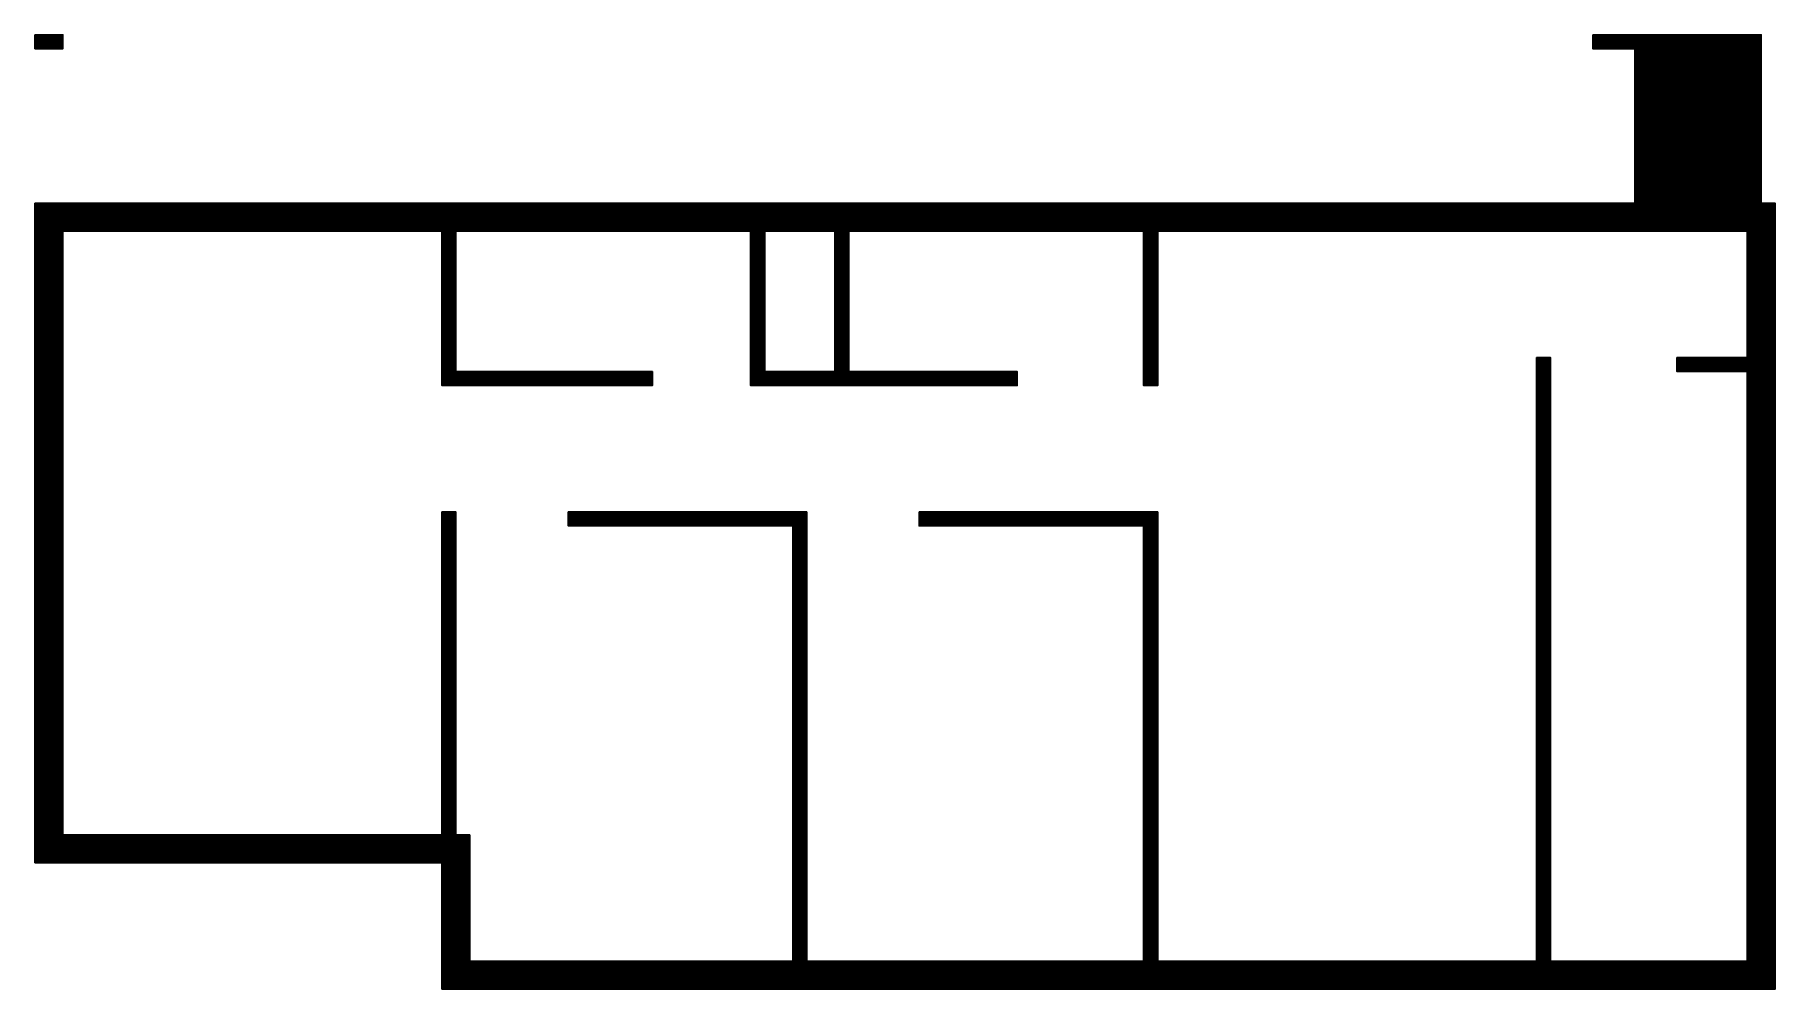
# Model space of a CAD drawing. Header units: inches. Extents: x 0 to 12.4, y -0.6 to 6.2.
import ezdxf

# ---------------------------------------------------------------- set-up
doc = ezdxf.new("R2010")
doc.units = ezdxf.units.IN
doc.header["$MEASUREMENT"] = 0
doc.layers.add('GRILLA PIXEL', color=7, linetype='Continuous')

# ---------------------------------------------------------------- blocks, each defined once
blk = doc.blocks.new('0-255-135-15-Muro auxiliar escalera')
at = {"layer": 'GRILLA PIXEL', "true_color": 0xff870f}
h = blk.add_hatch(color=30, dxfattribs=at)
h.dxf.hatch_style = 1
h.paths.add_polyline_path([(0, 0), (-0.1, 0), (-0.1, -0.1), (0, -0.1)])
blk.add_lwpolyline([(-0.1, 0), (-0.1, -0.1), (0, -0.1), (0, 0)], close=True)
blk = doc.blocks.new('0-63-149-253-Muro fichas extremo')
at = {"layer": 'GRILLA PIXEL', "true_color": 0x3f95fd}
h = blk.add_hatch(color=153, dxfattribs=at)
h.dxf.hatch_style = 1
h.paths.add_polyline_path([(0, 0), (-0.1, 0), (-0.1, -0.1), (0, -0.1)])
blk.add_lwpolyline([(-0.1, 0), (-0.1, -0.1), (0, -0.1), (0, 0)], close=True)
blk = doc.blocks.new('0-255-0-0-Muro dormitorio principal')
h = blk.add_hatch(color=1)
h.dxf.hatch_style = 1
h.paths.add_polyline_path([(0, 0), (-0.1, 0), (-0.1, -0.1), (0, -0.1)])
blk.add_lwpolyline([(-0.1, 0), (-0.1, -0.1), (0, -0.1), (0, 0)], close=True)
blk = doc.blocks.new('0-203-204-205-Ventana principal')
at = {"layer": 'GRILLA PIXEL', "true_color": 0xcbcccd}
h = blk.add_hatch(color=254, dxfattribs=at)
h.dxf.hatch_style = 1
h.paths.add_polyline_path([(0, 0), (-0.1, 0), (-0.1, -0.1), (0, -0.1)])
blk.add_lwpolyline([(-0.1, 0), (-0.1, -0.1), (0, -0.1), (0, 0)], close=True)
blk = doc.blocks.new('0-255-255-31-Muro alto')
at = {"layer": 'GRILLA PIXEL', "true_color": 0xffff1f}
h = blk.add_hatch(color=2, dxfattribs=at)
h.dxf.hatch_style = 1
h.paths.add_polyline_path([(0, 0), (-0.1, 0), (-0.1, -0.1), (0, -0.1)])
blk.add_lwpolyline([(-0.1, 0), (-0.1, -0.1), (0, -0.1), (0, 0)], close=True)
blk = doc.blocks.new('1-125-217-63-auxiliar  ingresos')
at = {"layer": 'GRILLA PIXEL', "true_color": 0x7dd93f}
h = blk.add_hatch(color=83, dxfattribs=at)
h.dxf.hatch_style = 1
h.paths.add_polyline_path([(0, 0), (-0.1, 0), (-0.1, -0.1), (0, -0.1)])
blk.add_lwpolyline([(-0.1, 0), (-0.1, -0.1), (0, -0.1), (0, 0)], close=True)
blk = doc.blocks.new('0-255-31-255-Puerta ingreso')
at = {"layer": 'GRILLA PIXEL', "true_color": 0xff1fff}
h = blk.add_hatch(color=6, dxfattribs=at)
h.dxf.hatch_style = 1
h.paths.add_polyline_path([(0, 0), (-0.1, 0), (-0.1, -0.1), (0, -0.1)])
blk.add_lwpolyline([(-0.1, 0), (-0.1, -0.1), (0, -0.1), (0, 0)], close=True)
blk = doc.blocks.new('0-5-68-255-Muro inicio conexion')
at = {"layer": 'GRILLA PIXEL', "true_color": 0x0544ff}
h = blk.add_hatch(color=160, dxfattribs=at)
h.dxf.hatch_style = 1
h.paths.add_polyline_path([(0, 0), (-0.1, 0), (-0.1, -0.1), (0, -0.1)])
blk.add_lwpolyline([(-0.1, 0), (-0.1, -0.1), (0, -0.1), (0, 0)], close=True)
blk = doc.blocks.new('1-61-61-62-auxiliar ubicacion inicial')
at = {"layer": 'GRILLA PIXEL', "true_color": 0x3d3d3e}
h = blk.add_hatch(color=250, dxfattribs=at)
h.dxf.hatch_style = 1
h.paths.add_polyline_path([(0, 0), (-0.1, 0), (-0.1, -0.1), (0, -0.1)])
blk.add_lwpolyline([(-0.1, 0), (-0.1, -0.1), (0, -0.1), (0, 0)], close=True)
blk = doc.blocks.new('0-3-160-22-Ventana comun')
at = {"layer": 'GRILLA PIXEL', "true_color": 0x03a016}
h = blk.add_hatch(color=104, dxfattribs=at)
h.dxf.hatch_style = 1
h.paths.add_polyline_path([(0, 0), (-0.1, 0), (-0.1, -0.1), (0, -0.1)])
blk.add_lwpolyline([(-0.1, 0), (-0.1, -0.1), (0, -0.1), (0, 0)], close=True)
blk = doc.blocks.new('0-0-28-112-Muro auxiliar fichas esquinas')
at = {"layer": 'GRILLA PIXEL', "true_color": 0x001c70}
h = blk.add_hatch(color=166, dxfattribs=at)
h.dxf.hatch_style = 1
h.paths.add_polyline_path([(0, 0), (-0.1, 0), (-0.1, -0.1), (0, -0.1)])
blk.add_lwpolyline([(-0.1, 0), (-0.1, -0.1), (0, -0.1), (0, 0)], close=True)
blk = doc.blocks.new('0-242-113-114-Ventana servicio')
at = {"layer": 'GRILLA PIXEL', "true_color": 0xf27172}
h = blk.add_hatch(color=11, dxfattribs=at)
h.dxf.hatch_style = 1
h.paths.add_polyline_path([(0, 0), (-0.1, 0), (-0.1, -0.1), (0, -0.1)])
blk.add_lwpolyline([(-0.1, 0), (-0.1, -0.1), (0, -0.1), (0, 0)], close=True)
blk = doc.blocks.new('1-99-100-102-auxiliar lado interno')
at = {"lineweight": 70, "true_color": 0x636466}
h = blk.add_hatch(color=251, dxfattribs=at)
h.dxf.hatch_style = 1
h.paths.add_polyline_path([(-0.1, -0.1), (-0.1, 0), (0, 0), (0, -0.1)])
blk.add_lwpolyline([(0, 0), (0, -0.1), (-0.1, -0.1), (-0.1, 0)], close=True)
blk = doc.blocks.new('pixel extremo ventana')
h = blk.add_hatch(color=136)
h.dxf.hatch_style = 1
h.paths.add_polyline_path([(0, 0), (-0.1, 0), (-0.1, -0.1), (0, -0.1)])
blk.add_lwpolyline([(-0.1, 0), (-0.1, -0.1), (0, -0.1), (0, 0)], close=True)

msp = doc.modelspace()

# ---------------------------------------------------------------- block references
for name, p in [('1-61-61-62-auxiliar ubicacion inicial', (0.073, 6.235, 0)), ('1-61-61-62-auxiliar ubicacion inicial', (0.173, 6.235, 0)), ('1-61-61-62-auxiliar ubicacion inicial', (11.173, 6.235, 0)), ('1-61-61-62-auxiliar ubicacion inicial', (11.273, 6.235, 0)), ('1-61-61-62-auxiliar ubicacion inicial', (11.373, 6.235, 0)), ('1-125-217-63-auxiliar  ingresos', (11.473, 6.235, 0)), ('1-125-217-63-auxiliar  ingresos', (11.573, 6.235, 0)), ('1-125-217-63-auxiliar  ingresos', (11.673, 6.235, 0)), ('1-125-217-63-auxiliar  ingresos', (11.773, 6.235, 0)), ('1-125-217-63-auxiliar  ingresos', (11.873, 6.235, 0)), ('1-125-217-63-auxiliar  ingresos', (11.973, 6.235, 0)), ('1-125-217-63-auxiliar  ingresos', (12.073, 6.235, 0)), ('1-125-217-63-auxiliar  ingresos', (12.173, 6.235, 0)), ('1-125-217-63-auxiliar  ingresos', (12.273, 6.235, 0)), ('1-125-217-63-auxiliar  ingresos', (11.473, 6.135, 0)), ('1-125-217-63-auxiliar  ingresos', (11.573, 6.135, 0)), ('1-125-217-63-auxiliar  ingresos', (11.673, 6.135, 0)), ('1-125-217-63-auxiliar  ingresos', (11.773, 6.135, 0)), ('1-125-217-63-auxiliar  ingresos', (11.873, 6.135, 0)), ('1-125-217-63-auxiliar  ingresos', (11.973, 6.135, 0)), ('1-125-217-63-auxiliar  ingresos', (12.073, 6.135, 0)), ('1-125-217-63-auxiliar  ingresos', (12.173, 6.135, 0)), ('1-125-217-63-auxiliar  ingresos', (12.273, 6.135, 0)), ('1-125-217-63-auxiliar  ingresos', (11.473, 6.035, 0)), ('1-125-217-63-auxiliar  ingresos', (11.573, 6.035, 0)), ('1-125-217-63-auxiliar  ingresos', (11.673, 6.035, 0)), ('1-125-217-63-auxiliar  ingresos', (11.773, 6.035, 0)), ('1-125-217-63-auxiliar  ingresos', (11.873, 6.035, 0)), ('1-125-217-63-auxiliar  ingresos', (11.973, 6.035, 0)), ('1-125-217-63-auxiliar  ingresos', (12.073, 6.035, 0)), ('1-125-217-63-auxiliar  ingresos', (12.173, 6.035, 0)), ('1-125-217-63-auxiliar  ingresos', (12.273, 6.035, 0)), ('1-125-217-63-auxiliar  ingresos', (11.473, 5.935, 0)), ('1-125-217-63-auxiliar  ingresos', (11.473, 5.835, 0)), ('1-125-217-63-auxiliar  ingresos', (11.573, 5.935, 0)), ('1-125-217-63-auxiliar  ingresos', (11.573, 5.835, 0)), ('1-125-217-63-auxiliar  ingresos', (11.673, 5.935, 0)), ('1-125-217-63-auxiliar  ingresos', (11.673, 5.835, 0)), ('1-125-217-63-auxiliar  ingresos', (11.773, 5.935, 0)), ('1-125-217-63-auxiliar  ingresos', (11.773, 5.835, 0)), ('1-125-217-63-auxiliar  ingresos', (11.873, 5.935, 0)), ('1-125-217-63-auxiliar  ingresos', (11.873, 5.835, 0)), ('1-125-217-63-auxiliar  ingresos', (11.973, 5.935, 0)), ('1-125-217-63-auxiliar  ingresos', (11.973, 5.835, 0)), ('1-125-217-63-auxiliar  ingresos', (12.073, 5.935, 0)), ('1-125-217-63-auxiliar  ingresos', (12.073, 5.835, 0)), ('1-125-217-63-auxiliar  ingresos', (12.173, 5.935, 0)), ('1-125-217-63-auxiliar  ingresos', (12.173, 5.835, 0)), ('1-125-217-63-auxiliar  ingresos', (12.273, 5.935, 0)), ('1-125-217-63-auxiliar  ingresos', (12.273, 5.835, 0)), ('1-125-217-63-auxiliar  ingresos', (11.473, 5.735, 0)), ('1-125-217-63-auxiliar  ingresos', (11.573, 5.735, 0)), ('1-125-217-63-auxiliar  ingresos', (11.673, 5.735, 0)), ('1-125-217-63-auxiliar  ingresos', (11.773, 5.735, 0)), ('1-125-217-63-auxiliar  ingresos', (11.873, 5.735, 0)), ('1-125-217-63-auxiliar  ingresos', (11.973, 5.735, 0)), ('1-125-217-63-auxiliar  ingresos', (12.073, 5.735, 0)), ('1-125-217-63-auxiliar  ingresos', (12.173, 5.735, 0)), ('1-125-217-63-auxiliar  ingresos', (12.273, 5.735, 0)), ('1-125-217-63-auxiliar  ingresos', (11.473, 5.635, 0)), ('1-125-217-63-auxiliar  ingresos', (11.573, 5.635, 0)), ('1-125-217-63-auxiliar  ingresos', (11.673, 5.635, 0)), ('1-125-217-63-auxiliar  ingresos', (11.773, 5.635, 0)), ('1-125-217-63-auxiliar  ingresos', (11.873, 5.635, 0)), ('1-125-217-63-auxiliar  ingresos', (11.973, 5.635, 0)), ('1-125-217-63-auxiliar  ingresos', (12.073, 5.635, 0)), ('1-125-217-63-auxiliar  ingresos', (12.173, 5.635, 0)), ('1-125-217-63-auxiliar  ingresos', (12.273, 5.635, 0)), ('1-125-217-63-auxiliar  ingresos', (11.473, 5.535, 0)), ('1-125-217-63-auxiliar  ingresos', (11.573, 5.535, 0)), ('1-125-217-63-auxiliar  ingresos', (11.673, 5.535, 0)), ('1-125-217-63-auxiliar  ingresos', (11.773, 5.535, 0)), ('1-125-217-63-auxiliar  ingresos', (11.873, 5.535, 0)), ('1-125-217-63-auxiliar  ingresos', (11.973, 5.535, 0)), ('1-125-217-63-auxiliar  ingresos', (12.073, 5.535, 0)), ('1-125-217-63-auxiliar  ingresos', (12.173, 5.535, 0)), ('1-125-217-63-auxiliar  ingresos', (12.273, 5.535, 0)), ('1-125-217-63-auxiliar  ingresos', (11.473, 5.435, 0)), ('1-125-217-63-auxiliar  ingresos', (11.473, 5.335, 0)), ('1-125-217-63-auxiliar  ingresos', (11.573, 5.435, 0)), ('1-125-217-63-auxiliar  ingresos', (11.573, 5.335, 0)), ('1-125-217-63-auxiliar  ingresos', (11.673, 5.435, 0)), ('1-125-217-63-auxiliar  ingresos', (11.673, 5.335, 0)), ('1-125-217-63-auxiliar  ingresos', (11.773, 5.435, 0)), ('1-125-217-63-auxiliar  ingresos', (11.773, 5.335, 0)), ('1-125-217-63-auxiliar  ingresos', (11.873, 5.435, 0)), ('1-125-217-63-auxiliar  ingresos', (11.873, 5.335, 0)), ('1-125-217-63-auxiliar  ingresos', (11.973, 5.435, 0)), ('1-125-217-63-auxiliar  ingresos', (11.973, 5.335, 0)), ('1-125-217-63-auxiliar  ingresos', (12.073, 5.435, 0)), ('1-125-217-63-auxiliar  ingresos', (12.073, 5.335, 0)), ('1-125-217-63-auxiliar  ingresos', (12.173, 5.435, 0)), ('1-125-217-63-auxiliar  ingresos', (12.173, 5.335, 0)), ('1-125-217-63-auxiliar  ingresos', (12.273, 5.435, 0)), ('1-125-217-63-auxiliar  ingresos', (12.273, 5.335, 0)), ('1-125-217-63-auxiliar  ingresos', (11.473, 5.235, 0)), ('1-125-217-63-auxiliar  ingresos', (11.573, 5.235, 0)), ('1-125-217-63-auxiliar  ingresos', (11.673, 5.235, 0)), ('1-125-217-63-auxiliar  ingresos', (11.773, 5.235, 0)), ('1-125-217-63-auxiliar  ingresos', (11.873, 5.235, 0)), ('1-125-217-63-auxiliar  ingresos', (11.973, 5.235, 0)), ('1-125-217-63-auxiliar  ingresos', (12.073, 5.235, 0)), ('1-125-217-63-auxiliar  ingresos', (12.173, 5.235, 0)), ('1-125-217-63-auxiliar  ingresos', (12.273, 5.235, 0)), ('1-125-217-63-auxiliar  ingresos', (11.473, 5.135, 0)), ('1-125-217-63-auxiliar  ingresos', (11.573, 5.135, 0)), ('1-125-217-63-auxiliar  ingresos', (11.673, 5.135, 0)), ('1-125-217-63-auxiliar  ingresos', (11.773, 5.135, 0)), ('1-125-217-63-auxiliar  ingresos', (11.873, 5.135, 0)), ('1-125-217-63-auxiliar  ingresos', (11.973, 5.135, 0)), ('1-125-217-63-auxiliar  ingresos', (12.073, 5.135, 0)), ('1-125-217-63-auxiliar  ingresos', (12.173, 5.135, 0)), ('1-125-217-63-auxiliar  ingresos', (12.273, 5.135, 0)), ('0-255-135-15-Muro auxiliar escalera', (0.073, 5.035, 0)), ('0-255-135-15-Muro auxiliar escalera', (0.173, 5.035, 0)), ('0-63-149-253-Muro fichas extremo', (0.273, 5.035, 0)), ('0-63-149-253-Muro fichas extremo', (0.373, 5.035, 0)), ('0-63-149-253-Muro fichas extremo', (0.473, 5.035, 0)), ('0-63-149-253-Muro fichas extremo', (0.573, 5.035, 0)), ('0-63-149-253-Muro fichas extremo', (0.673, 5.035, 0)), ('0-63-149-253-Muro fichas extremo', (0.773, 5.035, 0)), ('0-63-149-253-Muro fichas extremo', (0.873, 5.035, 0)), ('0-63-149-253-Muro fichas extremo', (0.973, 5.035, 0)), ('0-63-149-253-Muro fichas extremo', (1.073, 5.035, 0)), ('0-63-149-253-Muro fichas extremo', (1.173, 5.035, 0)), ('0-63-149-253-Muro fichas extremo', (1.273, 5.035, 0)), ('0-63-149-253-Muro fichas extremo', (1.373, 5.035, 0)), ('0-63-149-253-Muro fichas extremo', (1.473, 5.035, 0)), ('0-63-149-253-Muro fichas extremo', (1.573, 5.035, 0)), ('0-63-149-253-Muro fichas extremo', (1.673, 5.035, 0)), ('0-63-149-253-Muro fichas extremo', (1.773, 5.035, 0)), ('0-63-149-253-Muro fichas extremo', (1.873, 5.035, 0)), ('0-63-149-253-Muro fichas extremo', (1.973, 5.035, 0)), ('0-63-149-253-Muro fichas extremo', (2.073, 5.035, 0)), ('0-63-149-253-Muro fichas extremo', (2.173, 5.035, 0)), ('0-63-149-253-Muro fichas extremo', (2.273, 5.035, 0)), ('0-63-149-253-Muro fichas extremo', (2.373, 5.035, 0)), ('0-63-149-253-Muro fichas extremo', (2.473, 5.035, 0)), ('0-63-149-253-Muro fichas extremo', (2.573, 5.035, 0)), ('0-63-149-253-Muro fichas extremo', (2.673, 5.035, 0)), ('0-63-149-253-Muro fichas extremo', (2.773, 5.035, 0)), ('0-63-149-253-Muro fichas extremo', (2.873, 5.035, 0)), ('0-63-149-253-Muro fichas extremo', (2.973, 5.035, 0)), ('0-63-149-253-Muro fichas extremo', (3.073, 5.035, 0)), ('0-63-149-253-Muro fichas extremo', (3.173, 5.035, 0)), ('0-63-149-253-Muro fichas extremo', (3.273, 5.035, 0)), ('0-63-149-253-Muro fichas extremo', (3.373, 5.035, 0)), ('0-63-149-253-Muro fichas extremo', (3.473, 5.035, 0)), ('0-63-149-253-Muro fichas extremo', (3.573, 5.035, 0)), ('0-63-149-253-Muro fichas extremo', (3.673, 5.035, 0)), ('0-63-149-253-Muro fichas extremo', (3.773, 5.035, 0)), ('0-63-149-253-Muro fichas extremo', (3.873, 5.035, 0)), ('0-63-149-253-Muro fichas extremo', (3.973, 5.035, 0)), ('0-63-149-253-Muro fichas extremo', (4.073, 5.035, 0)), ('0-63-149-253-Muro fichas extremo', (4.173, 5.035, 0)), ('0-63-149-253-Muro fichas extremo', (4.273, 5.035, 0)), ('0-63-149-253-Muro fichas extremo', (4.373, 5.035, 0)), ('0-63-149-253-Muro fichas extremo', (4.473, 5.035, 0)), ('0-63-149-253-Muro fichas extremo', (4.573, 5.035, 0)), ('0-63-149-253-Muro fichas extremo', (4.673, 5.035, 0)), ('0-63-149-253-Muro fichas extremo', (4.773, 5.035, 0)), ('0-63-149-253-Muro fichas extremo', (4.873, 5.035, 0)), ('0-63-149-253-Muro fichas extremo', (4.973, 5.035, 0)), ('0-63-149-253-Muro fichas extremo', (5.073, 5.035, 0)), ('0-63-149-253-Muro fichas extremo', (5.173, 5.035, 0)), ('0-63-149-253-Muro fichas extremo', (5.273, 5.035, 0)), ('0-63-149-253-Muro fichas extremo', (5.373, 5.035, 0)), ('0-63-149-253-Muro fichas extremo', (5.473, 5.035, 0)), ('0-63-149-253-Muro fichas extremo', (5.573, 5.035, 0)), ('0-63-149-253-Muro fichas extremo', (5.673, 5.035, 0)), ('0-63-149-253-Muro fichas extremo', (5.773, 5.035, 0)), ('0-63-149-253-Muro fichas extremo', (5.873, 5.035, 0)), ('0-63-149-253-Muro fichas extremo', (5.973, 5.035, 0)), ('0-63-149-253-Muro fichas extremo', (6.073, 5.035, 0)), ('0-63-149-253-Muro fichas extremo', (6.173, 5.035, 0)), ('0-63-149-253-Muro fichas extremo', (6.273, 5.035, 0)), ('0-63-149-253-Muro fichas extremo', (6.373, 5.035, 0)), ('0-63-149-253-Muro fichas extremo', (6.473, 5.035, 0)), ('0-63-149-253-Muro fichas extremo', (6.573, 5.035, 0)), ('0-63-149-253-Muro fichas extremo', (6.673, 5.035, 0)), ('0-63-149-253-Muro fichas extremo', (6.773, 5.035, 0)), ('0-63-149-253-Muro fichas extremo', (6.873, 5.035, 0)), ('0-63-149-253-Muro fichas extremo', (6.973, 5.035, 0)), ('0-63-149-253-Muro fichas extremo', (7.073, 5.035, 0)), ('0-63-149-253-Muro fichas extremo', (7.173, 5.035, 0)), ('0-63-149-253-Muro fichas extremo', (7.273, 5.035, 0)), ('0-63-149-253-Muro fichas extremo', (7.373, 5.035, 0)), ('0-63-149-253-Muro fichas extremo', (7.473, 5.035, 0)), ('0-63-149-253-Muro fichas extremo', (7.573, 5.035, 0)), ('0-63-149-253-Muro fichas extremo', (7.673, 5.035, 0)), ('0-63-149-253-Muro fichas extremo', (7.773, 5.035, 0)), ('0-63-149-253-Muro fichas extremo', (7.873, 5.035, 0)), ('0-63-149-253-Muro fichas extremo', (7.973, 5.035, 0)), ('0-63-149-253-Muro fichas extremo', (8.073, 5.035, 0)), ('0-63-149-253-Muro fichas extremo', (8.173, 5.035, 0)), ('0-63-149-253-Muro fichas extremo', (8.273, 5.035, 0)), ('0-63-149-253-Muro fichas extremo', (8.373, 5.035, 0)), ('0-63-149-253-Muro fichas extremo', (8.473, 5.035, 0)), ('0-63-149-253-Muro fichas extremo', (8.573, 5.035, 0)), ('0-63-149-253-Muro fichas extremo', (8.673, 5.035, 0)), ('0-63-149-253-Muro fichas extremo', (8.773, 5.035, 0)), ('0-63-149-253-Muro fichas extremo', (8.873, 5.035, 0)), ('0-63-149-253-Muro fichas extremo', (8.973, 5.035, 0)), ('0-63-149-253-Muro fichas extremo', (9.073, 5.035, 0)), ('0-63-149-253-Muro fichas extremo', (9.173, 5.035, 0)), ('0-63-149-253-Muro fichas extremo', (9.273, 5.035, 0)), ('0-63-149-253-Muro fichas extremo', (9.373, 5.035, 0)), ('0-63-149-253-Muro fichas extremo', (9.473, 5.035, 0)), ('0-63-149-253-Muro fichas extremo', (9.573, 5.035, 0)), ('0-63-149-253-Muro fichas extremo', (9.673, 5.035, 0)), ('0-63-149-253-Muro fichas extremo', (9.773, 5.035, 0)), ('0-63-149-253-Muro fichas extremo', (9.873, 5.035, 0)), ('0-63-149-253-Muro fichas extremo', (9.973, 5.035, 0)), ('0-63-149-253-Muro fichas extremo', (10.073, 5.035, 0)), ('0-63-149-253-Muro fichas extremo', (10.173, 5.035, 0)), ('0-63-149-253-Muro fichas extremo', (10.273, 5.035, 0)), ('0-63-149-253-Muro fichas extremo', (10.373, 5.035, 0)), ('0-63-149-253-Muro fichas extremo', (10.473, 5.035, 0)), ('0-63-149-253-Muro fichas extremo', (10.573, 5.035, 0)), ('0-63-149-253-Muro fichas extremo', (10.673, 5.035, 0)), ('0-63-149-253-Muro fichas extremo', (10.773, 5.035, 0)), ('0-63-149-253-Muro fichas extremo', (10.873, 5.035, 0)), ('0-63-149-253-Muro fichas extremo', (10.973, 5.035, 0)), ('0-63-149-253-Muro fichas extremo', (11.073, 5.035, 0)), ('0-63-149-253-Muro fichas extremo', (11.173, 5.035, 0)), ('0-5-68-255-Muro inicio conexion', (11.273, 5.035, 0)), ('0-5-68-255-Muro inicio conexion', (11.373, 5.035, 0)), ('0-255-31-255-Puerta ingreso', (11.473, 5.035, 0)), ('0-255-31-255-Puerta ingreso', (11.573, 5.035, 0)), ('0-255-31-255-Puerta ingreso', (11.673, 5.035, 0)), ('0-255-31-255-Puerta ingreso', (11.773, 5.035, 0)), ('0-255-31-255-Puerta ingreso', (11.873, 5.035, 0)), ('0-255-31-255-Puerta ingreso', (11.973, 5.035, 0)), ('0-255-31-255-Puerta ingreso', (12.073, 5.035, 0)), ('0-255-31-255-Puerta ingreso', (12.173, 5.035, 0)), ('0-255-31-255-Puerta ingreso', (12.273, 5.035, 0)), ('0-5-68-255-Muro inicio conexion', (12.373, 5.035, 0)), ('0-255-0-0-Muro dormitorio principal', (0.073, 4.935, 0)), ('1-99-100-102-auxiliar lado interno', (0.173, 4.935, 0)), ('1-99-100-102-auxiliar lado interno', (0.273, 4.935, 0)), ('1-99-100-102-auxiliar lado interno', (0.373, 4.935, 0)), ('1-99-100-102-auxiliar lado interno', (0.473, 4.935, 0)), ('1-99-100-102-auxiliar lado interno', (0.573, 4.935, 0)), ('1-99-100-102-auxiliar lado interno', (0.673, 4.935, 0)), ('1-99-100-102-auxiliar lado interno', (0.773, 4.935, 0)), ('1-99-100-102-auxiliar lado interno', (0.873, 4.935, 0)), ('1-99-100-102-auxiliar lado interno', (0.973, 4.935, 0)), ('1-99-100-102-auxiliar lado interno', (1.073, 4.935, 0)), ('1-99-100-102-auxiliar lado interno', (1.173, 4.935, 0)), ('1-99-100-102-auxiliar lado interno', (1.273, 4.935, 0)), ('1-99-100-102-auxiliar lado interno', (1.373, 4.935, 0)), ('1-99-100-102-auxiliar lado interno', (1.473, 4.935, 0)), ('1-99-100-102-auxiliar lado interno', (1.573, 4.935, 0)), ('1-99-100-102-auxiliar lado interno', (1.673, 4.935, 0)), ('1-99-100-102-auxiliar lado interno', (1.773, 4.935, 0)), ('1-99-100-102-auxiliar lado interno', (1.873, 4.935, 0)), ('1-99-100-102-auxiliar lado interno', (1.973, 4.935, 0)), ('1-99-100-102-auxiliar lado interno', (2.073, 4.935, 0)), ('1-99-100-102-auxiliar lado interno', (2.173, 4.935, 0)), ('1-99-100-102-auxiliar lado interno', (2.273, 4.935, 0)), ('1-99-100-102-auxiliar lado interno', (2.373, 4.935, 0)), ('1-99-100-102-auxiliar lado interno', (2.473, 4.935, 0)), ('1-99-100-102-auxiliar lado interno', (2.573, 4.935, 0)), ('1-99-100-102-auxiliar lado interno', (2.673, 4.935, 0)), ('1-99-100-102-auxiliar lado interno', (2.773, 4.935, 0)), ('1-99-100-102-auxiliar lado interno', (2.873, 4.935, 0)), ('0-255-255-31-Muro alto', (2.973, 4.935, 0)), ('1-99-100-102-auxiliar lado interno', (3.073, 4.935, 0)), ('1-99-100-102-auxiliar lado interno', (3.173, 4.935, 0)), ('1-99-100-102-auxiliar lado interno', (3.273, 4.935, 0)), ('1-99-100-102-auxiliar lado interno', (3.373, 4.935, 0)), ('1-99-100-102-auxiliar lado interno', (3.473, 4.935, 0)), ('1-99-100-102-auxiliar lado interno', (3.573, 4.935, 0)), ('1-99-100-102-auxiliar lado interno', (3.673, 4.935, 0)), ('1-99-100-102-auxiliar lado interno', (3.773, 4.935, 0)), ('1-99-100-102-auxiliar lado interno', (3.873, 4.935, 0)), ('1-99-100-102-auxiliar lado interno', (3.973, 4.935, 0)), ('1-99-100-102-auxiliar lado interno', (4.073, 4.935, 0)), ('1-99-100-102-auxiliar lado interno', (4.173, 4.935, 0)), ('1-99-100-102-auxiliar lado interno', (4.273, 4.935, 0)), ('1-99-100-102-auxiliar lado interno', (4.373, 4.935, 0)), ('1-99-100-102-auxiliar lado interno', (4.473, 4.935, 0)), ('1-99-100-102-auxiliar lado interno', (4.573, 4.935, 0)), ('1-99-100-102-auxiliar lado interno', (4.673, 4.935, 0)), ('1-99-100-102-auxiliar lado interno', (4.773, 4.935, 0)), ('1-99-100-102-auxiliar lado interno', (4.873, 4.935, 0)), ('1-99-100-102-auxiliar lado interno', (4.973, 4.935, 0)), ('1-99-100-102-auxiliar lado interno', (5.073, 4.935, 0)), ('0-255-255-31-Muro alto', (5.173, 4.935, 0)), ('1-99-100-102-auxiliar lado interno', (5.273, 4.935, 0)), ('1-99-100-102-auxiliar lado interno', (5.373, 4.935, 0)), ('1-99-100-102-auxiliar lado interno', (5.473, 4.935, 0)), ('1-99-100-102-auxiliar lado interno', (5.573, 4.935, 0)), ('1-99-100-102-auxiliar lado interno', (5.673, 4.935, 0)), ('0-255-255-31-Muro alto', (5.773, 4.935, 0)), ('1-99-100-102-auxiliar lado interno', (5.873, 4.935, 0)), ('1-99-100-102-auxiliar lado interno', (5.973, 4.935, 0)), ('1-99-100-102-auxiliar lado interno', (6.073, 4.935, 0)), ('1-99-100-102-auxiliar lado interno', (6.173, 4.935, 0)), ('1-99-100-102-auxiliar lado interno', (6.273, 4.935, 0)), ('1-99-100-102-auxiliar lado interno', (6.373, 4.935, 0)), ('1-99-100-102-auxiliar lado interno', (6.473, 4.935, 0)), ('1-99-100-102-auxiliar lado interno', (6.573, 4.935, 0)), ('1-99-100-102-auxiliar lado interno', (6.673, 4.935, 0)), ('1-99-100-102-auxiliar lado interno', (6.773, 4.935, 0)), ('1-99-100-102-auxiliar lado interno', (6.873, 4.935, 0)), ('1-99-100-102-auxiliar lado interno', (6.973, 4.935, 0)), ('1-99-100-102-auxiliar lado interno', (7.073, 4.935, 0)), ('1-99-100-102-auxiliar lado interno', (7.173, 4.935, 0)), ('1-99-100-102-auxiliar lado interno', (7.273, 4.935, 0)), ('1-99-100-102-auxiliar lado interno', (7.373, 4.935, 0)), ('1-99-100-102-auxiliar lado interno', (7.473, 4.935, 0)), ('1-99-100-102-auxiliar lado interno', (7.573, 4.935, 0)), ('1-99-100-102-auxiliar lado interno', (7.673, 4.935, 0)), ('1-99-100-102-auxiliar lado interno', (7.773, 4.935, 0)), ('1-99-100-102-auxiliar lado interno', (7.873, 4.935, 0)), ('0-255-255-31-Muro alto', (7.973, 4.935, 0)), ('1-99-100-102-auxiliar lado interno', (8.073, 4.935, 0)), ('1-99-100-102-auxiliar lado interno', (8.173, 4.935, 0)), ('1-99-100-102-auxiliar lado interno', (8.273, 4.935, 0)), ('1-99-100-102-auxiliar lado interno', (8.373, 4.935, 0)), ('1-99-100-102-auxiliar lado interno', (8.473, 4.935, 0)), ('1-99-100-102-auxiliar lado interno', (8.573, 4.935, 0)), ('1-99-100-102-auxiliar lado interno', (8.673, 4.935, 0)), ('1-99-100-102-auxiliar lado interno', (8.773, 4.935, 0)), ('1-99-100-102-auxiliar lado interno', (8.873, 4.935, 0)), ('1-99-100-102-auxiliar lado interno', (8.973, 4.935, 0)), ('1-99-100-102-auxiliar lado interno', (9.073, 4.935, 0)), ('1-99-100-102-auxiliar lado interno', (9.173, 4.935, 0)), ('1-99-100-102-auxiliar lado interno', (9.273, 4.935, 0)), ('1-99-100-102-auxiliar lado interno', (9.373, 4.935, 0)), ('1-99-100-102-auxiliar lado interno', (9.473, 4.935, 0)), ('1-99-100-102-auxiliar lado interno', (9.573, 4.935, 0)), ('1-99-100-102-auxiliar lado interno', (9.673, 4.935, 0)), ('1-99-100-102-auxiliar lado interno', (9.773, 4.935, 0)), ('1-99-100-102-auxiliar lado interno', (9.873, 4.935, 0)), ('1-99-100-102-auxiliar lado interno', (9.973, 4.935, 0)), ('1-99-100-102-auxiliar lado interno', (10.073, 4.935, 0)), ('1-99-100-102-auxiliar lado interno', (10.173, 4.935, 0)), ('1-99-100-102-auxiliar lado interno', (10.273, 4.935, 0)), ('1-99-100-102-auxiliar lado interno', (10.373, 4.935, 0)), ('1-99-100-102-auxiliar lado interno', (10.473, 4.935, 0)), ('1-99-100-102-auxiliar lado interno', (10.573, 4.935, 0)), ('1-99-100-102-auxiliar lado interno', (10.673, 4.935, 0)), ('1-99-100-102-auxiliar lado interno', (10.773, 4.935, 0)), ('1-99-100-102-auxiliar lado interno', (10.873, 4.935, 0)), ('1-99-100-102-auxiliar lado interno', (10.973, 4.935, 0)), ('1-99-100-102-auxiliar lado interno', (11.073, 4.935, 0)), ('1-99-100-102-auxiliar lado interno', (11.173, 4.935, 0)), ('1-99-100-102-auxiliar lado interno', (11.273, 4.935, 0)), ('1-99-100-102-auxiliar lado interno', (11.373, 4.935, 0)), ('1-99-100-102-auxiliar lado interno', (11.473, 4.935, 0)), ('1-99-100-102-auxiliar lado interno', (11.573, 4.935, 0)), ('1-99-100-102-auxiliar lado interno', (11.673, 4.935, 0)), ('1-99-100-102-auxiliar lado interno', (11.773, 4.935, 0)), ('1-99-100-102-auxiliar lado interno', (11.873, 4.935, 0)), ('1-99-100-102-auxiliar lado interno', (11.973, 4.935, 0)), ('1-99-100-102-auxiliar lado interno', (12.073, 4.935, 0)), ('1-99-100-102-auxiliar lado interno', (12.173, 4.935, 0)), ('1-99-100-102-auxiliar lado interno', (12.273, 4.935, 0)), ('0-5-68-255-Muro inicio conexion', (12.373, 4.935, 0)), ('0-255-0-0-Muro dormitorio principal', (0.073, 4.835, 0)), ('0-255-0-0-Muro dormitorio principal', (0.073, 4.735, 0)), ('1-99-100-102-auxiliar lado interno', (0.173, 4.835, 0)), ('1-99-100-102-auxiliar lado interno', (0.173, 4.735, 0)), ('0-255-255-31-Muro alto', (2.973, 4.835, 0)), ('0-255-255-31-Muro alto', (2.973, 4.735, 0)), ('0-255-255-31-Muro alto', (5.173, 4.835, 0)), ('0-255-255-31-Muro alto', (5.173, 4.735, 0)), ('0-255-255-31-Muro alto', (5.773, 4.835, 0)), ('0-255-255-31-Muro alto', (5.773, 4.735, 0)), ('0-255-255-31-Muro alto', (7.973, 4.835, 0)), ('0-255-255-31-Muro alto', (7.973, 4.735, 0)), ('1-99-100-102-auxiliar lado interno', (12.273, 4.835, 0)), ('1-99-100-102-auxiliar lado interno', (12.273, 4.735, 0)), ('0-63-149-253-Muro fichas extremo', (12.373, 4.835, 0)), ('0-255-255-31-Muro alto', (12.373, 4.735, 0)), ('0-255-0-0-Muro dormitorio principal', (0.073, 4.635, 0)), ('1-99-100-102-auxiliar lado interno', (0.173, 4.635, 0)), ('0-255-255-31-Muro alto', (2.973, 4.635, 0)), ('0-255-255-31-Muro alto', (5.173, 4.635, 0)), ('0-255-255-31-Muro alto', (5.773, 4.635, 0)), ('0-255-255-31-Muro alto', (7.973, 4.635, 0)), ('1-99-100-102-auxiliar lado interno', (12.273, 4.635, 0)), ('0-255-255-31-Muro alto', (12.373, 4.635, 0)), ('0-255-0-0-Muro dormitorio principal', (0.073, 4.535, 0)), ('1-99-100-102-auxiliar lado interno', (0.173, 4.535, 0)), ('0-255-255-31-Muro alto', (2.973, 4.535, 0)), ('0-255-255-31-Muro alto', (5.173, 4.535, 0)), ('0-255-255-31-Muro alto', (5.773, 4.535, 0)), ('0-255-255-31-Muro alto', (7.973, 4.535, 0)), ('1-99-100-102-auxiliar lado interno', (12.273, 4.535, 0)), ('0-255-255-31-Muro alto', (12.373, 4.535, 0)), ('0-255-0-0-Muro dormitorio principal', (0.073, 4.435, 0)), ('1-99-100-102-auxiliar lado interno', (0.173, 4.435, 0)), ('0-255-255-31-Muro alto', (2.973, 4.435, 0)), ('0-255-255-31-Muro alto', (5.173, 4.435, 0)), ('0-255-255-31-Muro alto', (5.773, 4.435, 0)), ('0-255-255-31-Muro alto', (7.973, 4.435, 0)), ('1-99-100-102-auxiliar lado interno', (12.273, 4.435, 0)), ('0-255-255-31-Muro alto', (12.373, 4.435, 0)), ('0-255-0-0-Muro dormitorio principal', (0.073, 4.335, 0)), ('0-255-0-0-Muro dormitorio principal', (0.073, 4.235, 0)), ('1-99-100-102-auxiliar lado interno', (0.173, 4.335, 0)), ('1-99-100-102-auxiliar lado interno', (0.173, 4.235, 0)), ('0-255-255-31-Muro alto', (2.973, 4.335, 0)), ('0-255-255-31-Muro alto', (2.973, 4.235, 0)), ('0-255-255-31-Muro alto', (5.173, 4.335, 0)), ('0-255-255-31-Muro alto', (5.173, 4.235, 0)), ('0-255-255-31-Muro alto', (5.773, 4.335, 0)), ('0-255-255-31-Muro alto', (5.773, 4.235, 0)), ('0-255-255-31-Muro alto', (7.973, 4.335, 0)), ('0-255-255-31-Muro alto', (7.973, 4.235, 0)), ('1-99-100-102-auxiliar lado interno', (12.273, 4.335, 0)), ('1-99-100-102-auxiliar lado interno', (12.273, 4.235, 0)), ('0-255-255-31-Muro alto', (12.373, 4.335)), ('0-255-255-31-Muro alto', (12.373, 4.235)), ('0-255-0-0-Muro dormitorio principal', (0.073, 4.135, 0)), ('1-99-100-102-auxiliar lado interno', (0.173, 4.135, 0)), ('0-255-255-31-Muro alto', (2.973, 4.135, 0)), ('0-255-255-31-Muro alto', (5.173, 4.135, 0)), ('0-255-255-31-Muro alto', (5.773, 4.135, 0)), ('0-255-255-31-Muro alto', (7.973, 4.135, 0)), ('1-99-100-102-auxiliar lado interno', (12.273, 4.135, 0)), ('0-255-255-31-Muro alto', (12.373, 4.135)), ('0-255-0-0-Muro dormitorio principal', (0.073, 4.035, 0)), ('1-99-100-102-auxiliar lado interno', (0.173, 4.035, 0)), ('0-255-255-31-Muro alto', (2.973, 4.035, 0)), ('0-255-255-31-Muro alto', (5.173, 4.035, 0)), ('0-255-255-31-Muro alto', (5.773, 4.035, 0)), ('0-255-255-31-Muro alto', (7.973, 4.035, 0)), ('1-99-100-102-auxiliar lado interno', (12.273, 4.035, 0)), ('0-255-255-31-Muro alto', (12.373, 4.035)), ('0-255-0-0-Muro dormitorio principal', (0.073, 3.935, 0)), ('1-99-100-102-auxiliar lado interno', (0.173, 3.935, 0)), ('0-255-255-31-Muro alto', (2.973, 3.935, 0)), ('0-255-255-31-Muro alto', (5.173, 3.935, 0)), ('0-255-255-31-Muro alto', (5.773, 3.935, 0)), ('0-255-255-31-Muro alto', (7.973, 3.935, 0)), ('0-255-255-31-Muro alto', (10.773, 3.935, 0)), ('0-255-255-31-Muro alto', (11.773, 3.935)), ('0-255-255-31-Muro alto', (11.873, 3.935)), ('0-255-255-31-Muro alto', (11.973, 3.935)), ('0-255-255-31-Muro alto', (12.073, 3.935)), ('0-255-255-31-Muro alto', (12.173, 3.935)), ('0-255-255-31-Muro alto', (12.273, 3.935)), ('0-255-255-31-Muro alto', (12.373, 3.935)), ('0-255-0-0-Muro dormitorio principal', (0.073, 3.835, 0)), ('0-255-0-0-Muro dormitorio principal', (0.073, 3.735, 0)), ('1-99-100-102-auxiliar lado interno', (0.173, 3.835, 0)), ('1-99-100-102-auxiliar lado interno', (0.173, 3.735, 0)), ('0-255-255-31-Muro alto', (2.973, 3.835, 0)), ('0-255-255-31-Muro alto', (3.073, 3.835, 0)), ('0-255-255-31-Muro alto', (3.173, 3.835, 0)), ('0-255-255-31-Muro alto', (3.273, 3.835, 0)), ('0-255-255-31-Muro alto', (3.373, 3.835, 0)), ('0-255-255-31-Muro alto', (3.473, 3.835, 0)), ('0-255-255-31-Muro alto', (3.573, 3.835, 0)), ('0-255-255-31-Muro alto', (3.673, 3.835, 0)), ('0-255-255-31-Muro alto', (3.773, 3.835, 0)), ('0-255-255-31-Muro alto', (3.873, 3.835, 0)), ('0-255-255-31-Muro alto', (3.973, 3.835, 0)), ('0-255-255-31-Muro alto', (4.073, 3.835, 0)), ('0-255-255-31-Muro alto', (4.173, 3.835, 0)), ('0-255-255-31-Muro alto', (4.273, 3.835, 0)), ('0-255-255-31-Muro alto', (4.373, 3.835, 0)), ('0-255-255-31-Muro alto', (5.173, 3.835, 0)), ('0-255-255-31-Muro alto', (5.273, 3.835, 0)), ('0-255-255-31-Muro alto', (5.373, 3.835, 0)), ('0-255-255-31-Muro alto', (5.473, 3.835, 0)), ('0-255-255-31-Muro alto', (5.573, 3.835, 0)), ('0-255-255-31-Muro alto', (5.673, 3.835, 0)), ('0-255-255-31-Muro alto', (5.773, 3.835, 0)), ('0-255-255-31-Muro alto', (5.873, 3.835, 0)), ('0-255-255-31-Muro alto', (5.973, 3.835, 0)), ('0-255-255-31-Muro alto', (6.073, 3.835, 0)), ('0-255-255-31-Muro alto', (6.173, 3.835, 0)), ('0-255-255-31-Muro alto', (6.273, 3.835, 0)), ('0-255-255-31-Muro alto', (6.373, 3.835, 0)), ('0-255-255-31-Muro alto', (6.473, 3.835, 0)), ('0-255-255-31-Muro alto', (6.573, 3.835, 0)), ('0-255-255-31-Muro alto', (6.673, 3.835, 0)), ('0-255-255-31-Muro alto', (6.773, 3.835, 0)), ('0-255-255-31-Muro alto', (6.873, 3.835, 0)), ('0-255-255-31-Muro alto', (6.973, 3.835, 0)), ('0-255-255-31-Muro alto', (7.973, 3.835, 0)), ('0-255-255-31-Muro alto', (10.773, 3.835, 0)), ('0-255-255-31-Muro alto', (10.773, 3.735, 0)), ('1-99-100-102-auxiliar lado interno', (12.273, 3.835)), ('1-99-100-102-auxiliar lado interno', (12.273, 3.735)), ('0-255-255-31-Muro alto', (12.373, 3.835)), ('0-255-255-31-Muro alto', (12.373, 3.735)), ('0-255-0-0-Muro dormitorio principal', (0.073, 3.635, 0)), ('1-99-100-102-auxiliar lado interno', (0.173, 3.635, 0)), ('0-255-255-31-Muro alto', (10.773, 3.635, 0)), ('1-99-100-102-auxiliar lado interno', (12.273, 3.635)), ('0-255-255-31-Muro alto', (12.373, 3.635)), ('0-255-0-0-Muro dormitorio principal', (0.073, 3.535, 0)), ('1-99-100-102-auxiliar lado interno', (0.173, 3.535, 0)), ('0-255-255-31-Muro alto', (10.773, 3.535, 0)), ('1-99-100-102-auxiliar lado interno', (12.273, 3.535)), ('0-255-255-31-Muro alto', (12.373, 3.535)), ('0-255-0-0-Muro dormitorio principal', (0.073, 3.435, 0)), ('1-99-100-102-auxiliar lado interno', (0.173, 3.435, 0)), ('0-255-255-31-Muro alto', (10.773, 3.435, 0)), ('1-99-100-102-auxiliar lado interno', (12.273, 3.435)), ('0-255-255-31-Muro alto', (12.373, 3.435)), ('0-255-0-0-Muro dormitorio principal', (0.073, 3.335, 0)), ('0-255-0-0-Muro dormitorio principal', (0.073, 3.235, 0)), ('1-99-100-102-auxiliar lado interno', (0.173, 3.335, 0)), ('1-99-100-102-auxiliar lado interno', (0.173, 3.235, 0)), ('0-255-255-31-Muro alto', (10.773, 3.335, 0)), ('0-255-255-31-Muro alto', (10.773, 3.235, 0)), ('1-99-100-102-auxiliar lado interno', (12.273, 3.335)), ('1-99-100-102-auxiliar lado interno', (12.273, 3.235)), ('0-255-255-31-Muro alto', (12.373, 3.335)), ('0-255-255-31-Muro alto', (12.373, 3.235)), ('0-255-0-0-Muro dormitorio principal', (0.073, 3.135, 0)), ('1-99-100-102-auxiliar lado interno', (0.173, 3.135, 0)), ('0-255-255-31-Muro alto', (10.773, 3.135, 0)), ('1-99-100-102-auxiliar lado interno', (12.273, 3.135)), ('0-255-255-31-Muro alto', (12.373, 3.135)), ('0-255-0-0-Muro dormitorio principal', (0.073, 3.035, 0)), ('1-99-100-102-auxiliar lado interno', (0.173, 3.035, 0)), ('0-255-255-31-Muro alto', (10.773, 3.035, 0)), ('1-99-100-102-auxiliar lado interno', (12.273, 3.035)), ('0-255-255-31-Muro alto', (12.373, 3.035)), ('0-255-0-0-Muro dormitorio principal', (0.073, 2.935, 0)), ('1-99-100-102-auxiliar lado interno', (0.173, 2.935, 0)), ('0-255-255-31-Muro alto', (10.773, 2.935, 0)), ('1-99-100-102-auxiliar lado interno', (12.273, 2.935)), ('0-255-255-31-Muro alto', (12.373, 2.935)), ('0-255-0-0-Muro dormitorio principal', (0.073, 2.835, 0)), ('0-255-0-0-Muro dormitorio principal', (0.073, 2.735, 0)), ('1-99-100-102-auxiliar lado interno', (0.173, 2.835, 0)), ('1-99-100-102-auxiliar lado interno', (0.173, 2.735, 0)), ('0-255-255-31-Muro alto', (2.973, 2.835, 0)), ('0-255-255-31-Muro alto', (2.973, 2.735, 0)), ('0-255-255-31-Muro alto', (3.873, 2.835, 0)), ('0-255-255-31-Muro alto', (3.973, 2.835, 0)), ('0-255-255-31-Muro alto', (4.073, 2.835, 0)), ('0-255-255-31-Muro alto', (4.173, 2.835, 0)), ('0-255-255-31-Muro alto', (4.273, 2.835, 0)), ('0-255-255-31-Muro alto', (4.373, 2.835, 0)), ('0-255-255-31-Muro alto', (4.473, 2.835, 0)), ('0-255-255-31-Muro alto', (4.573, 2.835, 0)), ('0-255-255-31-Muro alto', (4.673, 2.835, 0)), ('0-255-255-31-Muro alto', (4.773, 2.835, 0)), ('0-255-255-31-Muro alto', (4.873, 2.835, 0)), ('0-255-255-31-Muro alto', (4.973, 2.835, 0)), ('0-255-255-31-Muro alto', (5.073, 2.835, 0)), ('0-255-255-31-Muro alto', (5.173, 2.835, 0)), ('0-255-255-31-Muro alto', (5.273, 2.835, 0)), ('0-255-255-31-Muro alto', (5.373, 2.835, 0)), ('0-255-255-31-Muro alto', (5.473, 2.835, 0)), ('0-255-255-31-Muro alto', (5.473, 2.735, 0)), ('0-255-255-31-Muro alto', (6.373, 2.835, 0)), ('0-255-255-31-Muro alto', (6.473, 2.835, 0)), ('0-255-255-31-Muro alto', (6.573, 2.835, 0)), ('0-255-255-31-Muro alto', (6.673, 2.835, 0)), ('0-255-255-31-Muro alto', (6.773, 2.835, 0)), ('0-255-255-31-Muro alto', (6.873, 2.835, 0)), ('0-255-255-31-Muro alto', (6.973, 2.835, 0)), ('0-255-255-31-Muro alto', (7.073, 2.835, 0)), ('0-255-255-31-Muro alto', (7.173, 2.835, 0)), ('0-255-255-31-Muro alto', (7.273, 2.835, 0)), ('0-255-255-31-Muro alto', (7.373, 2.835, 0)), ('0-255-255-31-Muro alto', (7.473, 2.835, 0)), ('0-255-255-31-Muro alto', (7.573, 2.835, 0)), ('0-255-255-31-Muro alto', (7.673, 2.835, 0)), ('0-255-255-31-Muro alto', (7.773, 2.835, 0)), ('0-255-255-31-Muro alto', (7.873, 2.835, 0)), ('0-255-255-31-Muro alto', (7.973, 2.835, 0)), ('0-255-255-31-Muro alto', (7.973, 2.735, 0)), ('0-255-255-31-Muro alto', (10.773, 2.835, 0)), ('0-255-255-31-Muro alto', (10.773, 2.735, 0)), ('1-99-100-102-auxiliar lado interno', (12.273, 2.835)), ('1-99-100-102-auxiliar lado interno', (12.273, 2.735)), ('0-255-255-31-Muro alto', (12.373, 2.835)), ('0-255-255-31-Muro alto', (12.373, 2.735)), ('0-255-0-0-Muro dormitorio principal', (0.073, 2.635, 0)), ('1-99-100-102-auxiliar lado interno', (0.173, 2.635, 0)), ('0-255-255-31-Muro alto', (2.973, 2.635, 0)), ('0-255-255-31-Muro alto', (5.473, 2.635, 0)), ('0-255-255-31-Muro alto', (7.973, 2.635, 0)), ('0-255-255-31-Muro alto', (10.773, 2.635, 0)), ('1-99-100-102-auxiliar lado interno', (12.273, 2.635)), ('0-255-255-31-Muro alto', (12.373, 2.635)), ('0-255-0-0-Muro dormitorio principal', (0.073, 2.535, 0)), ('1-99-100-102-auxiliar lado interno', (0.173, 2.535, 0)), ('0-255-255-31-Muro alto', (2.973, 2.535, 0)), ('0-255-255-31-Muro alto', (5.473, 2.535, 0)), ('0-255-255-31-Muro alto', (7.973, 2.535, 0)), ('0-255-255-31-Muro alto', (10.773, 2.535, 0)), ('1-99-100-102-auxiliar lado interno', (12.273, 2.535)), ('0-255-255-31-Muro alto', (12.373, 2.535)), ('0-255-0-0-Muro dormitorio principal', (0.073, 2.435, 0)), ('1-99-100-102-auxiliar lado interno', (0.173, 2.435, 0)), ('0-255-255-31-Muro alto', (2.973, 2.435, 0)), ('0-255-255-31-Muro alto', (5.473, 2.435, 0)), ('0-255-255-31-Muro alto', (7.973, 2.435, 0)), ('0-255-255-31-Muro alto', (10.773, 2.435, 0)), ('1-99-100-102-auxiliar lado interno', (12.273, 2.435)), ('0-255-255-31-Muro alto', (12.373, 2.435)), ('0-255-0-0-Muro dormitorio principal', (0.073, 2.335, 0)), ('0-255-0-0-Muro dormitorio principal', (0.073, 2.235, 0)), ('1-99-100-102-auxiliar lado interno', (0.173, 2.335, 0)), ('1-99-100-102-auxiliar lado interno', (0.173, 2.235, 0)), ('0-255-255-31-Muro alto', (2.973, 2.335, 0)), ('0-255-255-31-Muro alto', (2.973, 2.235, 0)), ('0-255-255-31-Muro alto', (5.473, 2.335, 0)), ('0-255-255-31-Muro alto', (5.473, 2.235, 0)), ('0-255-255-31-Muro alto', (7.973, 2.335, 0)), ('0-255-255-31-Muro alto', (7.973, 2.235, 0)), ('0-255-255-31-Muro alto', (10.773, 2.335, 0)), ('0-255-255-31-Muro alto', (10.773, 2.235)), ('1-99-100-102-auxiliar lado interno', (12.273, 2.335)), ('1-99-100-102-auxiliar lado interno', (12.273, 2.235)), ('0-255-255-31-Muro alto', (12.373, 2.335)), ('0-255-255-31-Muro alto', (12.373, 2.235)), ('0-255-0-0-Muro dormitorio principal', (0.073, 2.135, 0)), ('1-99-100-102-auxiliar lado interno', (0.173, 2.135, 0)), ('0-255-255-31-Muro alto', (2.973, 2.135, 0)), ('0-255-255-31-Muro alto', (5.473, 2.135, 0)), ('0-255-255-31-Muro alto', (7.973, 2.135, 0)), ('0-255-255-31-Muro alto', (10.773, 2.135)), ('1-99-100-102-auxiliar lado interno', (12.273, 2.135)), ('0-255-255-31-Muro alto', (12.373, 2.135)), ('0-255-0-0-Muro dormitorio principal', (0.073, 2.035, 0)), ('1-99-100-102-auxiliar lado interno', (0.173, 2.035, 0)), ('0-255-255-31-Muro alto', (2.973, 2.035, 0)), ('0-255-255-31-Muro alto', (5.473, 2.035, 0)), ('0-255-255-31-Muro alto', (7.973, 2.035, 0)), ('0-255-255-31-Muro alto', (10.773, 2.035)), ('1-99-100-102-auxiliar lado interno', (12.273, 2.035)), ('0-255-255-31-Muro alto', (12.373, 2.035)), ('0-255-0-0-Muro dormitorio principal', (0.073, 1.935, 0)), ('1-99-100-102-auxiliar lado interno', (0.173, 1.935, 0)), ('0-255-255-31-Muro alto', (2.973, 1.935, 0)), ('0-255-255-31-Muro alto', (5.473, 1.935, 0)), ('0-255-255-31-Muro alto', (7.973, 1.935, 0)), ('0-255-255-31-Muro alto', (10.773, 1.935)), ('1-99-100-102-auxiliar lado interno', (12.273, 1.935)), ('0-255-255-31-Muro alto', (12.373, 1.935)), ('0-255-0-0-Muro dormitorio principal', (0.073, 1.835, 0)), ('1-99-100-102-auxiliar lado interno', (0.173, 1.835, 0)), ('0-255-255-31-Muro alto', (2.973, 1.835, 0)), ('0-255-255-31-Muro alto', (5.473, 1.835, 0)), ('0-255-255-31-Muro alto', (7.973, 1.835, 0)), ('0-255-255-31-Muro alto', (10.773, 1.835)), ('1-99-100-102-auxiliar lado interno', (12.273, 1.835)), ('0-255-255-31-Muro alto', (12.373, 1.835)), ('0-255-0-0-Muro dormitorio principal', (0.073, 1.735, 0)), ('0-255-0-0-Muro dormitorio principal', (0.073, 1.635, 0)), ('1-99-100-102-auxiliar lado interno', (0.173, 1.735, 0)), ('1-99-100-102-auxiliar lado interno', (0.173, 1.635, 0)), ('0-255-255-31-Muro alto', (2.973, 1.735, 0)), ('0-255-255-31-Muro alto', (2.973, 1.635, 0)), ('0-255-255-31-Muro alto', (5.473, 1.735, 0)), ('0-255-255-31-Muro alto', (5.473, 1.635, 0)), ('0-255-255-31-Muro alto', (7.973, 1.735, 0)), ('0-255-255-31-Muro alto', (7.973, 1.635, 0)), ('0-255-255-31-Muro alto', (10.773, 1.735)), ('0-255-255-31-Muro alto', (10.773, 1.635)), ('1-99-100-102-auxiliar lado interno', (12.273, 1.735)), ('1-99-100-102-auxiliar lado interno', (12.273, 1.635)), ('0-255-255-31-Muro alto', (12.373, 1.735)), ('0-255-255-31-Muro alto', (12.373, 1.635)), ('0-255-0-0-Muro dormitorio principal', (0.073, 1.535, 0)), ('1-99-100-102-auxiliar lado interno', (0.173, 1.535, 0)), ('0-255-255-31-Muro alto', (2.973, 1.535, 0)), ('0-255-255-31-Muro alto', (5.473, 1.535, 0)), ('0-255-255-31-Muro alto', (7.973, 1.535, 0)), ('0-255-255-31-Muro alto', (10.773, 1.535)), ('1-99-100-102-auxiliar lado interno', (12.273, 1.535)), ('0-255-255-31-Muro alto', (12.373, 1.535)), ('0-255-0-0-Muro dormitorio principal', (0.073, 1.435, 0)), ('1-99-100-102-auxiliar lado interno', (0.173, 1.435, 0)), ('0-255-255-31-Muro alto', (2.973, 1.435, 0)), ('0-255-255-31-Muro alto', (5.473, 1.435, 0)), ('0-255-255-31-Muro alto', (7.973, 1.435, 0)), ('0-255-255-31-Muro alto', (10.773, 1.435)), ('1-99-100-102-auxiliar lado interno', (12.273, 1.435)), ('0-255-255-31-Muro alto', (12.373, 1.435)), ('0-255-0-0-Muro dormitorio principal', (0.073, 1.335, 0)), ('1-99-100-102-auxiliar lado interno', (0.173, 1.335, 0)), ('0-255-255-31-Muro alto', (2.973, 1.335, 0)), ('0-255-255-31-Muro alto', (5.473, 1.335, 0)), ('0-255-255-31-Muro alto', (7.973, 1.335, 0)), ('0-255-255-31-Muro alto', (10.773, 1.335)), ('1-99-100-102-auxiliar lado interno', (12.273, 1.335)), ('0-255-255-31-Muro alto', (12.373, 1.335)), ('0-255-0-0-Muro dormitorio principal', (0.073, 1.235, 0)), ('0-255-0-0-Muro dormitorio principal', (0.073, 1.135, 0)), ('1-99-100-102-auxiliar lado interno', (0.173, 1.235, 0)), ('1-99-100-102-auxiliar lado interno', (0.173, 1.135, 0)), ('0-255-255-31-Muro alto', (2.973, 1.235, 0)), ('0-255-255-31-Muro alto', (2.973, 1.135, 0)), ('0-255-255-31-Muro alto', (5.473, 1.235, 0)), ('0-255-255-31-Muro alto', (5.473, 1.135, 0)), ('0-255-255-31-Muro alto', (7.973, 1.235, 0)), ('0-255-255-31-Muro alto', (7.973, 1.135, 0)), ('0-255-255-31-Muro alto', (10.773, 1.235)), ('0-255-255-31-Muro alto', (10.773, 1.135)), ('1-99-100-102-auxiliar lado interno', (12.273, 1.235)), ('1-99-100-102-auxiliar lado interno', (12.273, 1.135)), ('0-255-255-31-Muro alto', (12.373, 1.235)), ('0-255-255-31-Muro alto', (12.373, 1.135)), ('0-255-0-0-Muro dormitorio principal', (0.073, 1.035, 0)), ('1-99-100-102-auxiliar lado interno', (0.173, 1.035, 0)), ('0-255-255-31-Muro alto', (2.973, 1.035, 0)), ('0-255-255-31-Muro alto', (5.473, 1.035, 0)), ('0-255-255-31-Muro alto', (7.973, 1.035, 0)), ('0-255-255-31-Muro alto', (10.773, 1.035)), ('1-99-100-102-auxiliar lado interno', (12.273, 1.035)), ('0-255-255-31-Muro alto', (12.373, 1.035)), ('0-255-0-0-Muro dormitorio principal', (0.073, 0.935, 0)), ('1-99-100-102-auxiliar lado interno', (0.173, 0.935, 0)), ('0-255-255-31-Muro alto', (2.973, 0.935, 0)), ('0-255-255-31-Muro alto', (5.473, 0.935, 0)), ('0-255-255-31-Muro alto', (7.973, 0.935, 0)), ('0-255-255-31-Muro alto', (10.773, 0.935)), ('1-99-100-102-auxiliar lado interno', (12.273, 0.935)), ('0-255-255-31-Muro alto', (12.373, 0.935)), ('0-255-0-0-Muro dormitorio principal', (0.073, 0.835, 0)), ('1-99-100-102-auxiliar lado interno', (0.173, 0.835, 0)), ('0-255-255-31-Muro alto', (2.973, 0.835, 0)), ('0-255-255-31-Muro alto', (5.473, 0.835, 0)), ('0-255-255-31-Muro alto', (7.973, 0.835, 0)), ('0-255-255-31-Muro alto', (10.773, 0.835)), ('1-99-100-102-auxiliar lado interno', (12.273, 0.835)), ('0-255-255-31-Muro alto', (12.373, 0.835)), ('0-255-0-0-Muro dormitorio principal', (0.073, 0.735, 0)), ('0-255-0-0-Muro dormitorio principal', (0.073, 0.635, 0)), ('1-99-100-102-auxiliar lado interno', (0.173, 0.735, 0)), ('1-99-100-102-auxiliar lado interno', (0.173, 0.635, 0)), ('0-255-255-31-Muro alto', (2.973, 0.735, 0)), ('0-255-255-31-Muro alto', (2.973, 0.635, 0)), ('0-255-255-31-Muro alto', (5.473, 0.735, 0)), ('0-255-255-31-Muro alto', (5.473, 0.635, 0)), ('0-255-255-31-Muro alto', (7.973, 0.735, 0)), ('0-255-255-31-Muro alto', (7.973, 0.635, 0)), ('0-255-255-31-Muro alto', (10.773, 0.735)), ('0-255-255-31-Muro alto', (10.773, 0.635)), ('1-99-100-102-auxiliar lado interno', (12.273, 0.735)), ('1-99-100-102-auxiliar lado interno', (12.273, 0.635)), ('0-255-255-31-Muro alto', (12.373, 0.735)), ('0-255-255-31-Muro alto', (12.373, 0.635)), ('0-255-0-0-Muro dormitorio principal', (0.073, 0.535, 0)), ('1-99-100-102-auxiliar lado interno', (0.173, 0.535, 0)), ('1-99-100-102-auxiliar lado interno', (0.273, 0.535, 0)), ('1-99-100-102-auxiliar lado interno', (0.373, 0.535, 0)), ('1-99-100-102-auxiliar lado interno', (0.473, 0.535, 0)), ('1-99-100-102-auxiliar lado interno', (0.573, 0.535, 0)), ('1-99-100-102-auxiliar lado interno', (0.673, 0.535, 0)), ('1-99-100-102-auxiliar lado interno', (0.773, 0.535, 0)), ('1-99-100-102-auxiliar lado interno', (0.873, 0.535, 0)), ('1-99-100-102-auxiliar lado interno', (0.973, 0.535, 0)), ('1-99-100-102-auxiliar lado interno', (1.073, 0.535, 0)), ('1-99-100-102-auxiliar lado interno', (1.173, 0.535, 0)), ('1-99-100-102-auxiliar lado interno', (1.273, 0.535, 0)), ('1-99-100-102-auxiliar lado interno', (1.373, 0.535, 0)), ('1-99-100-102-auxiliar lado interno', (1.473, 0.535, 0)), ('1-99-100-102-auxiliar lado interno', (1.573, 0.535, 0)), ('1-99-100-102-auxiliar lado interno', (1.673, 0.535, 0)), ('1-99-100-102-auxiliar lado interno', (1.773, 0.535, 0)), ('1-99-100-102-auxiliar lado interno', (1.873, 0.535, 0)), ('1-99-100-102-auxiliar lado interno', (1.973, 0.535, 0)), ('1-99-100-102-auxiliar lado interno', (2.073, 0.535, 0)), ('1-99-100-102-auxiliar lado interno', (2.173, 0.535, 0)), ('1-99-100-102-auxiliar lado interno', (2.273, 0.535, 0)), ('1-99-100-102-auxiliar lado interno', (2.373, 0.535, 0)), ('1-99-100-102-auxiliar lado interno', (2.473, 0.535, 0)), ('1-99-100-102-auxiliar lado interno', (2.573, 0.535, 0)), ('1-99-100-102-auxiliar lado interno', (2.673, 0.535, 0)), ('1-99-100-102-auxiliar lado interno', (2.773, 0.535, 0)), ('1-99-100-102-auxiliar lado interno', (2.873, 0.535, 0)), ('0-255-255-31-Muro alto', (2.973, 0.535, 0)), ('1-99-100-102-auxiliar lado interno', (3.073, 0.535, 0)), ('0-255-255-31-Muro alto', (5.473, 0.535, 0)), ('0-255-255-31-Muro alto', (7.973, 0.535, 0)), ('0-255-255-31-Muro alto', (10.773, 0.535)), ('1-99-100-102-auxiliar lado interno', (12.273, 0.535)), ('0-255-255-31-Muro alto', (12.373, 0.535)), ('0-255-0-0-Muro dormitorio principal', (0.073, 0.435, 0)), ('pixel extremo ventana', (0.173, 0.435, 0)), ('0-203-204-205-Ventana principal', (0.273, 0.435, 0)), ('0-203-204-205-Ventana principal', (0.373, 0.435, 0)), ('0-203-204-205-Ventana principal', (0.473, 0.435, 0)), ('0-203-204-205-Ventana principal', (0.573, 0.435, 0)), ('0-203-204-205-Ventana principal', (0.673, 0.435, 0)), ('0-203-204-205-Ventana principal', (0.773, 0.435, 0)), ('0-203-204-205-Ventana principal', (0.873, 0.435, 0)), ('0-203-204-205-Ventana principal', (0.973, 0.435, 0)), ('0-203-204-205-Ventana principal', (1.073, 0.435, 0)), ('0-203-204-205-Ventana principal', (1.173, 0.435, 0)), ('0-203-204-205-Ventana principal', (1.273, 0.435, 0)), ('0-203-204-205-Ventana principal', (1.373, 0.435, 0)), ('0-203-204-205-Ventana principal', (1.473, 0.435, 0)), ('0-203-204-205-Ventana principal', (1.573, 0.435, 0)), ('pixel extremo ventana', (1.673, 0.435, 0)), ('0-255-255-31-Muro alto', (1.773, 0.435, 0)), ('0-255-255-31-Muro alto', (1.873, 0.435, 0)), ('0-255-255-31-Muro alto', (1.973, 0.435, 0)), ('0-255-255-31-Muro alto', (2.073, 0.435, 0)), ('0-255-255-31-Muro alto', (2.173, 0.435, 0)), ('0-255-255-31-Muro alto', (2.273, 0.435, 0)), ('0-255-255-31-Muro alto', (2.373, 0.435, 0)), ('0-255-255-31-Muro alto', (2.473, 0.435, 0)), ('0-255-255-31-Muro alto', (2.573, 0.435, 0)), ('0-255-255-31-Muro alto', (2.673, 0.435, 0)), ('0-255-255-31-Muro alto', (2.773, 0.435, 0)), ('0-255-255-31-Muro alto', (2.873, 0.435, 0)), ('0-255-255-31-Muro alto', (2.973, 0.435, 0)), ('1-99-100-102-auxiliar lado interno', (3.073, 0.435, 0)), ('0-255-255-31-Muro alto', (5.473, 0.435, 0)), ('0-255-255-31-Muro alto', (7.973, 0.435, 0)), ('0-255-255-31-Muro alto', (10.773, 0.435)), ('1-99-100-102-auxiliar lado interno', (12.273, 0.435)), ('0-255-255-31-Muro alto', (12.373, 0.435)), ('0-255-255-31-Muro alto', (2.973, 0.335, 0)), ('1-99-100-102-auxiliar lado interno', (3.073, 0.335, 0)), ('0-255-255-31-Muro alto', (5.473, 0.335, 0)), ('0-255-255-31-Muro alto', (7.973, 0.335, 0)), ('0-255-255-31-Muro alto', (10.773, 0.335)), ('1-99-100-102-auxiliar lado interno', (12.273, 0.335)), ('0-255-255-31-Muro alto', (12.373, 0.335)), ('0-255-255-31-Muro alto', (2.973, 0.235, 0)), ('0-255-255-31-Muro alto', (2.973, 0.135, 0)), ('1-99-100-102-auxiliar lado interno', (3.073, 0.235, 0)), ('1-99-100-102-auxiliar lado interno', (3.073, 0.135, 0)), ('0-255-255-31-Muro alto', (5.473, 0.235, 0)), ('0-255-255-31-Muro alto', (5.473, 0.135, 0)), ('0-255-255-31-Muro alto', (7.973, 0.235, 0)), ('0-255-255-31-Muro alto', (7.973, 0.135, 0)), ('0-255-255-31-Muro alto', (10.773, 0.235)), ('0-255-255-31-Muro alto', (10.773, 0.135)), ('1-99-100-102-auxiliar lado interno', (12.273, 0.235)), ('1-99-100-102-auxiliar lado interno', (12.273, 0.135)), ('0-255-255-31-Muro alto', (12.373, 0.235)), ('0-255-255-31-Muro alto', (12.373, 0.135)), ('0-255-255-31-Muro alto', (2.973, 0.035, 0)), ('1-99-100-102-auxiliar lado interno', (3.073, 0.035, 0)), ('0-255-255-31-Muro alto', (5.473, 0.035, 0)), ('0-255-255-31-Muro alto', (7.973, 0.035, 0)), ('0-255-255-31-Muro alto', (10.773, 0.035)), ('1-99-100-102-auxiliar lado interno', (12.273, 0.035)), ('0-255-255-31-Muro alto', (12.373, 0.035)), ('0-255-255-31-Muro alto', (2.973, -0.065, 0)), ('1-99-100-102-auxiliar lado interno', (3.073, -0.065, 0)), ('0-255-255-31-Muro alto', (5.473, -0.065, 0)), ('0-255-255-31-Muro alto', (7.973, -0.065, 0)), ('0-255-255-31-Muro alto', (10.773, -0.065)), ('1-99-100-102-auxiliar lado interno', (12.273, -0.065)), ('0-255-255-31-Muro alto', (12.373, -0.065)), ('0-255-255-31-Muro alto', (2.973, -0.165, 0)), ('1-99-100-102-auxiliar lado interno', (3.073, -0.165, 0)), ('0-255-255-31-Muro alto', (5.473, -0.165, 0)), ('0-255-255-31-Muro alto', (7.973, -0.165, 0)), ('0-255-255-31-Muro alto', (10.773, -0.165)), ('1-99-100-102-auxiliar lado interno', (12.273, -0.165)), ('0-255-255-31-Muro alto', (12.373, -0.165)), ('0-255-255-31-Muro alto', (2.973, -0.265, 0)), ('0-255-255-31-Muro alto', (2.973, -0.365, 0)), ('1-99-100-102-auxiliar lado interno', (3.073, -0.265, 0)), ('1-99-100-102-auxiliar lado interno', (3.073, -0.365, 0)), ('1-99-100-102-auxiliar lado interno', (3.173, -0.365, 0)), ('1-99-100-102-auxiliar lado interno', (3.273, -0.365, 0)), ('1-99-100-102-auxiliar lado interno', (3.373, -0.365, 0)), ('1-99-100-102-auxiliar lado interno', (3.473, -0.365, 0)), ('1-99-100-102-auxiliar lado interno', (3.573, -0.365, 0)), ('1-99-100-102-auxiliar lado interno', (3.673, -0.365, 0)), ('1-99-100-102-auxiliar lado interno', (3.773, -0.365, 0)), ('1-99-100-102-auxiliar lado interno', (3.873, -0.365, 0)), ('1-99-100-102-auxiliar lado interno', (3.973, -0.365, 0)), ('1-99-100-102-auxiliar lado interno', (4.073, -0.365, 0)), ('1-99-100-102-auxiliar lado interno', (4.173, -0.365, 0)), ('1-99-100-102-auxiliar lado interno', (4.273, -0.365, 0)), ('1-99-100-102-auxiliar lado interno', (4.373, -0.365, 0)), ('1-99-100-102-auxiliar lado interno', (4.473, -0.365, 0)), ('1-99-100-102-auxiliar lado interno', (4.573, -0.365, 0)), ('1-99-100-102-auxiliar lado interno', (4.673, -0.365, 0)), ('1-99-100-102-auxiliar lado interno', (4.773, -0.365, 0)), ('1-99-100-102-auxiliar lado interno', (4.873, -0.365, 0)), ('1-99-100-102-auxiliar lado interno', (4.973, -0.365, 0)), ('1-99-100-102-auxiliar lado interno', (5.073, -0.365, 0)), ('1-99-100-102-auxiliar lado interno', (5.173, -0.365, 0)), ('1-99-100-102-auxiliar lado interno', (5.273, -0.365, 0)), ('1-99-100-102-auxiliar lado interno', (5.373, -0.365, 0)), ('0-255-255-31-Muro alto', (5.473, -0.265, 0)), ('0-255-255-31-Muro alto', (5.473, -0.365, 0)), ('1-99-100-102-auxiliar lado interno', (5.573, -0.365, 0)), ('1-99-100-102-auxiliar lado interno', (5.673, -0.365, 0)), ('1-99-100-102-auxiliar lado interno', (5.773, -0.365, 0)), ('1-99-100-102-auxiliar lado interno', (5.873, -0.365, 0)), ('1-99-100-102-auxiliar lado interno', (5.973, -0.365, 0)), ('1-99-100-102-auxiliar lado interno', (6.073, -0.365, 0)), ('1-99-100-102-auxiliar lado interno', (6.173, -0.365, 0)), ('1-99-100-102-auxiliar lado interno', (6.273, -0.365, 0)), ('1-99-100-102-auxiliar lado interno', (6.373, -0.365, 0)), ('1-99-100-102-auxiliar lado interno', (6.473, -0.365, 0)), ('1-99-100-102-auxiliar lado interno', (6.573, -0.365, 0)), ('1-99-100-102-auxiliar lado interno', (6.673, -0.365, 0)), ('1-99-100-102-auxiliar lado interno', (6.773, -0.365, 0)), ('1-99-100-102-auxiliar lado interno', (6.873, -0.365, 0)), ('1-99-100-102-auxiliar lado interno', (6.973, -0.365, 0)), ('1-99-100-102-auxiliar lado interno', (7.073, -0.365, 0)), ('1-99-100-102-auxiliar lado interno', (7.173, -0.365, 0)), ('1-99-100-102-auxiliar lado interno', (7.273, -0.365, 0)), ('1-99-100-102-auxiliar lado interno', (7.373, -0.365, 0)), ('1-99-100-102-auxiliar lado interno', (7.473, -0.365, 0)), ('1-99-100-102-auxiliar lado interno', (7.573, -0.365, 0)), ('1-99-100-102-auxiliar lado interno', (7.673, -0.365, 0)), ('1-99-100-102-auxiliar lado interno', (7.773, -0.365, 0)), ('1-99-100-102-auxiliar lado interno', (7.873, -0.365, 0)), ('0-255-255-31-Muro alto', (7.973, -0.265, 0)), ('0-255-255-31-Muro alto', (7.973, -0.365, 0)), ('1-99-100-102-auxiliar lado interno', (8.073, -0.365, 0)), ('1-99-100-102-auxiliar lado interno', (8.173, -0.365, 0)), ('1-99-100-102-auxiliar lado interno', (8.273, -0.365, 0)), ('1-99-100-102-auxiliar lado interno', (8.373, -0.365, 0)), ('1-99-100-102-auxiliar lado interno', (8.473, -0.365, 0)), ('1-99-100-102-auxiliar lado interno', (8.573, -0.365, 0)), ('1-99-100-102-auxiliar lado interno', (8.673, -0.365, 0)), ('1-99-100-102-auxiliar lado interno', (8.773, -0.365, 0)), ('1-99-100-102-auxiliar lado interno', (8.873, -0.365, 0)), ('1-99-100-102-auxiliar lado interno', (8.973, -0.365, 0)), ('1-99-100-102-auxiliar lado interno', (9.073, -0.365, 0)), ('1-99-100-102-auxiliar lado interno', (9.173, -0.365, 0)), ('1-99-100-102-auxiliar lado interno', (9.273, -0.365, 0)), ('1-99-100-102-auxiliar lado interno', (9.373, -0.365, 0)), ('1-99-100-102-auxiliar lado interno', (9.473, -0.365, 0)), ('1-99-100-102-auxiliar lado interno', (9.573, -0.365, 0)), ('1-99-100-102-auxiliar lado interno', (9.673, -0.365, 0)), ('1-99-100-102-auxiliar lado interno', (9.773, -0.365, 0)), ('1-99-100-102-auxiliar lado interno', (9.873, -0.365, 0)), ('1-99-100-102-auxiliar lado interno', (9.973, -0.365, 0)), ('1-99-100-102-auxiliar lado interno', (10.073, -0.365, 0)), ('1-99-100-102-auxiliar lado interno', (10.173, -0.365, 0)), ('1-99-100-102-auxiliar lado interno', (10.273, -0.365, 0)), ('1-99-100-102-auxiliar lado interno', (10.373, -0.365, 0)), ('1-99-100-102-auxiliar lado interno', (10.473, -0.365, 0)), ('1-99-100-102-auxiliar lado interno', (10.573, -0.365, 0)), ('1-99-100-102-auxiliar lado interno', (10.673, -0.365, 0)), ('0-255-255-31-Muro alto', (10.773, -0.265)), ('0-255-255-31-Muro alto', (10.773, -0.365)), ('1-99-100-102-auxiliar lado interno', (10.873, -0.365)), ('1-99-100-102-auxiliar lado interno', (10.973, -0.365)), ('1-99-100-102-auxiliar lado interno', (11.073, -0.365)), ('1-99-100-102-auxiliar lado interno', (11.173, -0.365)), ('1-99-100-102-auxiliar lado interno', (11.273, -0.365)), ('1-99-100-102-auxiliar lado interno', (11.373, -0.365)), ('1-99-100-102-auxiliar lado interno', (11.473, -0.365)), ('1-99-100-102-auxiliar lado interno', (11.573, -0.365)), ('1-99-100-102-auxiliar lado interno', (11.673, -0.365)), ('1-99-100-102-auxiliar lado interno', (11.773, -0.365)), ('1-99-100-102-auxiliar lado interno', (11.873, -0.365)), ('1-99-100-102-auxiliar lado interno', (11.973, -0.365)), ('1-99-100-102-auxiliar lado interno', (12.073, -0.365)), ('1-99-100-102-auxiliar lado interno', (12.173, -0.365)), ('1-99-100-102-auxiliar lado interno', (12.273, -0.265)), ('1-99-100-102-auxiliar lado interno', (12.273, -0.365)), ('0-255-255-31-Muro alto', (12.373, -0.265)), ('0-0-28-112-Muro auxiliar fichas esquinas', (12.373, -0.365)), ('0-255-255-31-Muro alto', (2.973, -0.465, 0)), ('0-255-255-31-Muro alto', (3.073, -0.465, 0)), ('0-255-255-31-Muro alto', (3.173, -0.465, 0)), ('0-255-255-31-Muro alto', (3.273, -0.465, 0)), ('0-255-255-31-Muro alto', (3.373, -0.465, 0)), ('0-255-255-31-Muro alto', (3.473, -0.465, 0)), ('0-255-255-31-Muro alto', (3.573, -0.465, 0)), ('0-255-255-31-Muro alto', (3.673, -0.465, 0)), ('pixel extremo ventana', (3.773, -0.465, 0)), ('0-3-160-22-Ventana comun', (3.873, -0.465, 0)), ('0-3-160-22-Ventana comun', (3.973, -0.465, 0)), ('0-3-160-22-Ventana comun', (4.073, -0.465, 0)), ('0-3-160-22-Ventana comun', (4.173, -0.465, 0)), ('0-3-160-22-Ventana comun', (4.273, -0.465, 0)), ('0-3-160-22-Ventana comun', (4.373, -0.465, 0)), ('0-3-160-22-Ventana comun', (4.473, -0.465, 0)), ('0-3-160-22-Ventana comun', (4.573, -0.465, 0)), ('0-3-160-22-Ventana comun', (4.673, -0.465, 0)), ('pixel extremo ventana', (4.773, -0.465, 0)), ('0-255-255-31-Muro alto', (4.873, -0.465, 0)), ('0-255-255-31-Muro alto', (4.973, -0.465, 0)), ('0-255-255-31-Muro alto', (5.073, -0.465, 0)), ('0-255-255-31-Muro alto', (5.173, -0.465, 0)), ('0-255-255-31-Muro alto', (5.273, -0.465, 0)), ('0-255-255-31-Muro alto', (5.373, -0.465, 0)), ('0-255-255-31-Muro alto', (5.473, -0.465, 0)), ('0-255-255-31-Muro alto', (5.573, -0.465, 0)), ('0-255-255-31-Muro alto', (5.673, -0.465, 0)), ('0-255-255-31-Muro alto', (5.773, -0.465, 0)), ('0-255-255-31-Muro alto', (5.873, -0.465, 0)), ('0-255-255-31-Muro alto', (5.973, -0.465, 0)), ('0-255-255-31-Muro alto', (6.073, -0.465, 0)), ('0-255-255-31-Muro alto', (6.173, -0.465, 0)), ('pixel extremo ventana', (6.273, -0.465, 0)), ('0-3-160-22-Ventana comun', (6.373, -0.465, 0)), ('0-3-160-22-Ventana comun', (6.473, -0.465, 0)), ('0-3-160-22-Ventana comun', (6.573, -0.465, 0)), ('0-3-160-22-Ventana comun', (6.673, -0.465, 0)), ('0-3-160-22-Ventana comun', (6.773, -0.465, 0)), ('0-3-160-22-Ventana comun', (6.873, -0.465, 0)), ('0-3-160-22-Ventana comun', (6.973, -0.465, 0)), ('0-3-160-22-Ventana comun', (7.073, -0.465, 0)), ('0-3-160-22-Ventana comun', (7.173, -0.465, 0)), ('pixel extremo ventana', (7.273, -0.465, 0)), ('0-255-255-31-Muro alto', (7.373, -0.465, 0)), ('0-255-255-31-Muro alto', (7.473, -0.465, 0)), ('0-255-255-31-Muro alto', (7.573, -0.465, 0)), ('0-255-255-31-Muro alto', (7.673, -0.465, 0)), ('0-255-255-31-Muro alto', (7.773, -0.465, 0)), ('0-255-255-31-Muro alto', (7.873, -0.465, 0)), ('0-255-255-31-Muro alto', (7.973, -0.465, 0)), ('0-255-255-31-Muro alto', (8.073, -0.465, 0)), ('pixel extremo ventana', (8.173, -0.465, 0)), ('0-203-204-205-Ventana principal', (8.273, -0.465, 0)), ('0-203-204-205-Ventana principal', (8.373, -0.465, 0)), ('0-203-204-205-Ventana principal', (8.473, -0.465, 0)), ('0-203-204-205-Ventana principal', (8.573, -0.465, 0)), ('0-203-204-205-Ventana principal', (8.673, -0.465, 0)), ('0-203-204-205-Ventana principal', (8.773, -0.465, 0)), ('0-203-204-205-Ventana principal', (8.873, -0.465, 0)), ('0-203-204-205-Ventana principal', (8.973, -0.465, 0)), ('0-203-204-205-Ventana principal', (9.073, -0.465, 0)), ('0-203-204-205-Ventana principal', (9.173, -0.465, 0)), ('0-203-204-205-Ventana principal', (9.273, -0.465, 0)), ('0-203-204-205-Ventana principal', (9.373, -0.465, 0)), ('0-203-204-205-Ventana principal', (9.473, -0.465, 0)), ('0-203-204-205-Ventana principal', (9.573, -0.465, 0)), ('0-203-204-205-Ventana principal', (9.673, -0.465, 0)), ('0-203-204-205-Ventana principal', (9.773, -0.465, 0)), ('0-203-204-205-Ventana principal', (9.873, -0.465, 0)), ('0-203-204-205-Ventana principal', (9.973, -0.465, 0)), ('0-203-204-205-Ventana principal', (10.073, -0.465, 0)), ('0-203-204-205-Ventana principal', (10.173, -0.465, 0)), ('0-203-204-205-Ventana principal', (10.273, -0.465, 0)), ('pixel extremo ventana', (10.373, -0.465, 0)), ('0-255-255-31-Muro alto', (10.473, -0.465, 0)), ('0-255-255-31-Muro alto', (10.573, -0.465, 0)), ('0-255-255-31-Muro alto', (10.673, -0.465, 0)), ('0-255-255-31-Muro alto', (10.773, -0.465)), ('pixel extremo ventana', (10.873, -0.465)), ('0-242-113-114-Ventana servicio', (10.973, -0.465)), ('0-242-113-114-Ventana servicio', (11.073, -0.465)), ('0-242-113-114-Ventana servicio', (11.173, -0.465)), ('0-242-113-114-Ventana servicio', (11.273, -0.465)), ('0-242-113-114-Ventana servicio', (11.373, -0.465)), ('0-242-113-114-Ventana servicio', (11.473, -0.465)), ('0-242-113-114-Ventana servicio', (11.573, -0.465)), ('0-242-113-114-Ventana servicio', (11.673, -0.465)), ('0-242-113-114-Ventana servicio', (11.773, -0.465)), ('0-242-113-114-Ventana servicio', (11.873, -0.465)), ('0-242-113-114-Ventana servicio', (11.973, -0.465)), ('0-242-113-114-Ventana servicio', (12.073, -0.465)), ('0-242-113-114-Ventana servicio', (12.173, -0.465)), ('pixel extremo ventana', (12.273, -0.465)), ('0-0-28-112-Muro auxiliar fichas esquinas', (12.373, -0.465))]:
    msp.add_blockref(name, p)

doc.saveas('drawing.dxf')
